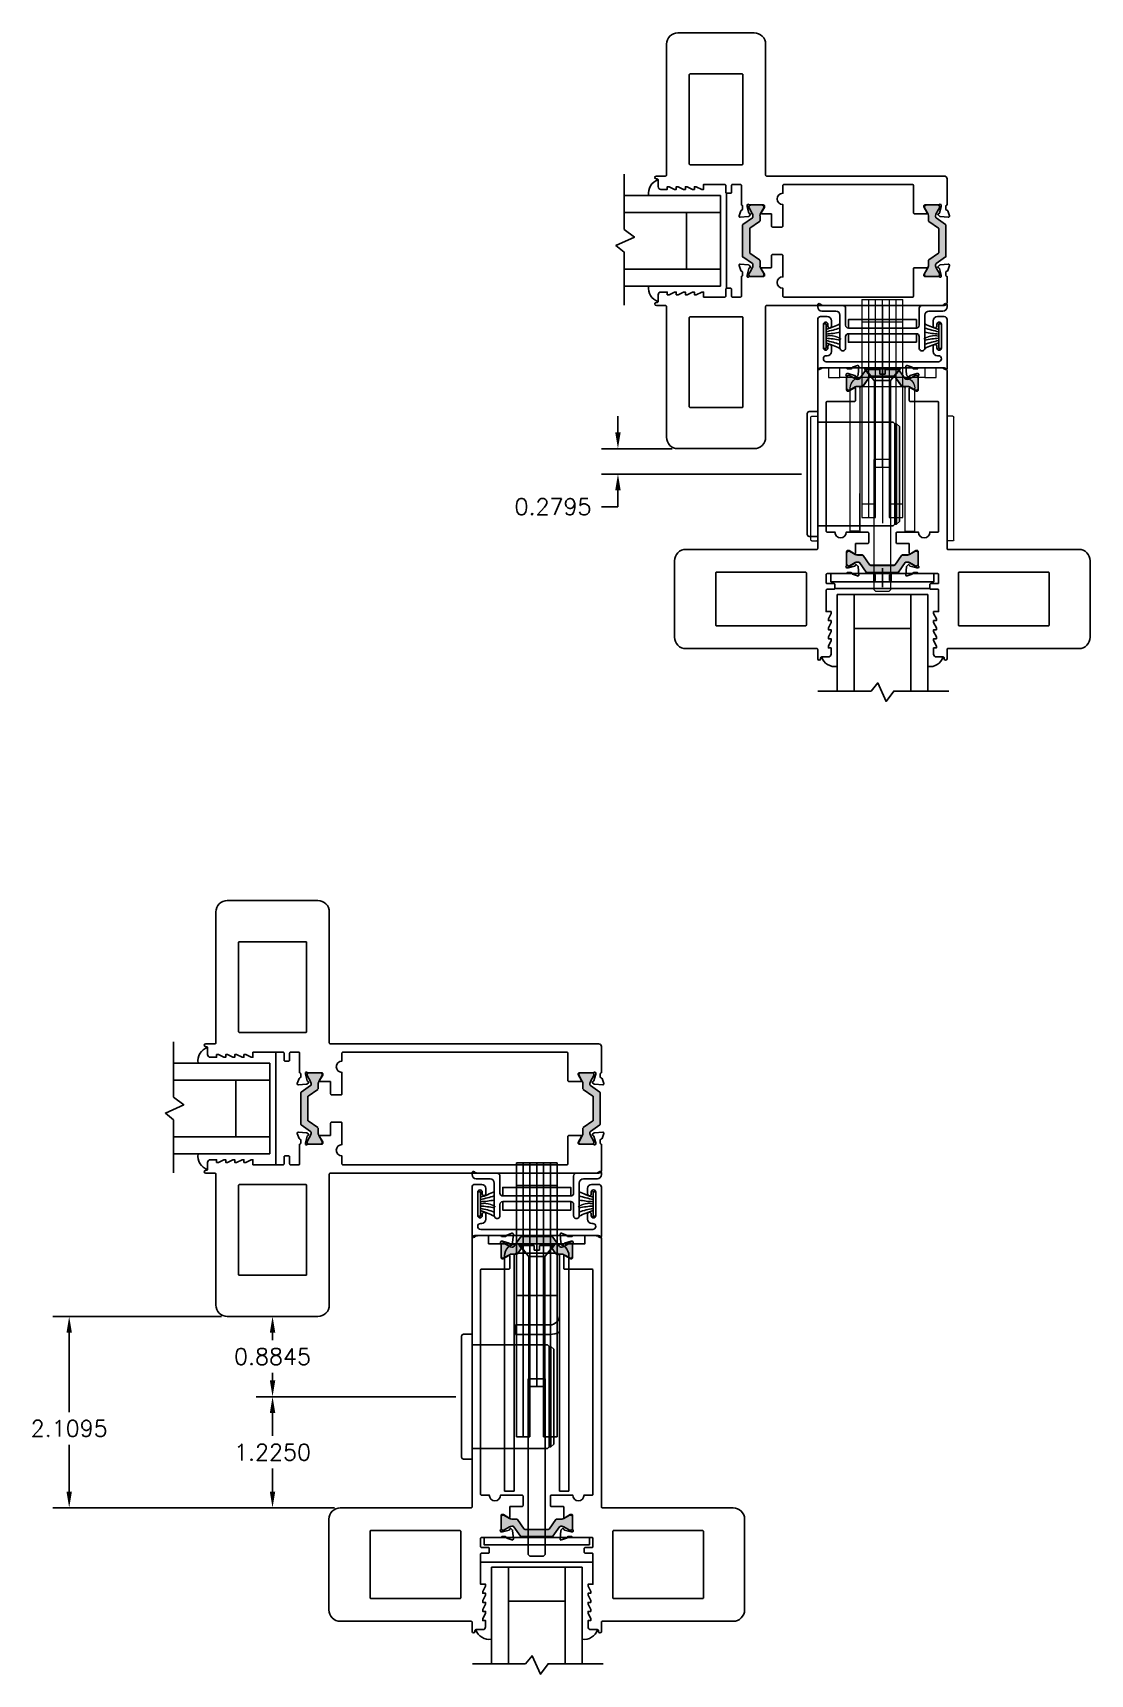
# Model space of a CAD drawing. Extents: x -60 to 43, y -8 to 33.
# Drawn here: x -59.62 to -47.96, y -3.72 to 14.36 of the extents above; entities that cross this region are included whole.
import ezdxf

# ---------------------------------------------------------------- set-up
doc = ezdxf.new("R2010")
doc.units = 0
doc.header["$LTSCALE"] = 0.25
doc.header["$MEASUREMENT"] = 0
doc.layers.get('0').update_dxf_attribs({"linetype": 'CONTINUOUS'})
doc.layers.get('DEFPOINTS').update_dxf_attribs({"color": 1, "linetype": 'CONTINUOUS'})
for name, color, linetype in [('GLASS-VINYL', 7, 'CONTINUOUS'), ('Hardware', 7, 'CONTINUOUS'), ('I-STRUT', 7, 'CONTINUOUS'), ('SEAL', 7, 'CONTINUOUS'), ('TRACK', 7, 'CONTINUOUS'), ('VENT', 5, 'CONTINUOUS')]:
    doc.layers.add(name, color=color, linetype=linetype)
doc.styles.get("Standard").update_dxf_attribs({"font": 'simplex.shx'})
doc.dimstyles.get("Standard").update_dxf_attribs({"dimtxt": 0.18, "dimasz": 0.18, "dimexe": 0.18, "dimexo": 0.0625, "dimgap": 0.09, "dimtad": 0, "dimtih": 1, "dimtoh": 1, "dimdec": 4, "dimzin": 0, "dimdsep": 46, "dimtxsty": 'Standard', "dimcen": 0.09, "dimadec": 0, "dimazin": 0, "dimtfac": 1, "dimtdec": 4, "dimtofl": 0, "dimtmove": 0, "dimatfit": 3, "dimfxl": 0, "dimtolj": 1, "dimtzin": 0, "dimarcsym": 0})

msp = doc.modelspace()

# ---------------------------------------------------------------- blocks, each defined once
blk = doc.blocks.new('*U63')
for centre, radius, start, end in [((-0.303, 1.135), 1.112, 287.4409, 295.9325), ((-0.19, 1.188), 1.16, 280.9256, 288.7507), ((-0.031, 1.124), 1.102, 273.1709, 281.1969), ((-0.031, -1.124), 1.102, 78.8031, 86.8291), ((-0.19, -1.188), 1.16, 71.2493, 79.0744), ((-0.303, -1.135), 1.112, 64.0675, 72.5591)]:
    blk.add_arc(centre, radius, start, end)
at = {"layer": 'SEAL'}
blk.add_lwpolyline([(0, -0.135), (0, 0.135), (0.03, 0.135), (0.03, -0.135)], close=True, dxfattribs=at)
at = {"layer": 'SEAL', "const_width": 0.015}
blk.add_lwpolyline([(0.03, 0, 0.219791), (0.196, 0.034)], format="xyb", dxfattribs=at)
at = {"flags": 9}
for tag, p in [('MANUFACTURER_PART_#', (0, -0.199)), ('FLEETWOOD_PART_#', (-0.001, -0.249))]:
    blk.add_attdef(tag, p, '', height=0.0312, dxfattribs=at)
blk = doc.blocks.new('24889_20mmX6mm_Std_I-Strut')
at = {"layer": 'I-STRUT'}
h = blk.add_hatch(color=256, dxfattribs=at)
h.dxf.hatch_style = 1
h.paths.add_polyline_path([(0.252, 0.109, -0.103471), (0.256, 0.112, -0.13774), (0.262, 0.114), (0.276, 0.114, -0.131652), (0.299, 0.108), (0.362, 0.072, 0.131652), (0.366, 0.071), (0.378, 0.071, 0.414214), (0.394, 0.087), (0.394, 0.22, 0.414214), (0.378, 0.236), (0.366, 0.236, 0.131652), (0.362, 0.235), (0.299, 0.199, -0.131652), (0.276, 0.193), (0.221, 0.193, 0.244698), (0.211, 0.188), (0.137, 0.082, -0.244698), (0.131, 0.079), (-0.131, 0.079, -0.244698), (-0.137, 0.082), (-0.211, 0.188, 0.244698), (-0.221, 0.193), (-0.276, 0.193, -0.131652), (-0.299, 0.199), (-0.323, 0.213), (-0.362, 0.235, 0.131652), (-0.366, 0.236), (-0.378, 0.236, 0.414214), (-0.394, 0.22), (-0.394, 0.087, 0.414214), (-0.378, 0.071), (-0.366, 0.071, 0.131652), (-0.362, 0.072), (-0.323, 0.094), (-0.299, 0.108, -0.131652), (-0.276, 0.114), (-0.262, 0.114, -0.244698), (-0.252, 0.109), (-0.179, 0.005, 0.244698), (-0.17, 0), (0.17, 0, 0.244698), (0.179, 0.005)])
for p, q in [((-0.394, 0.087), (-0.394, 0.22)), ((-0.378, 0.236), (-0.366, 0.236)), ((-0.362, 0.235), (-0.323, 0.213)), ((-0.323, 0.213), (-0.299, 0.199)), ((-0.276, 0.193), (-0.221, 0.193)), ((-0.211, 0.188), (-0.137, 0.082)), ((0.137, 0.082), (0.211, 0.188)), ((0.221, 0.193), (0.276, 0.193)), ((0.299, 0.199), (0.362, 0.235)), ((0.366, 0.236), (0.378, 0.236)), ((0.394, 0.22), (0.394, 0.087)), ((-0.366, 0.071), (-0.378, 0.071)), ((-0.323, 0.094), (-0.362, 0.072)), ((-0.299, 0.108), (-0.323, 0.094)), ((-0.262, 0.114), (-0.276, 0.114)), ((-0.179, 0.005), (-0.252, 0.109)), ((0.17, 0), (-0.17, 0)), ((-0.131, 0.079), (0.131, 0.079)), ((0.252, 0.109), (0.179, 0.005)), ((0.276, 0.114), (0.262, 0.114)), ((0.362, 0.072), (0.299, 0.108)), ((0.378, 0.071), (0.366, 0.071))]:
    blk.add_line(p, q, dxfattribs=at)
for centre, radius, start, end in [((-0.378, 0.22), 0.0157, 90, 180), ((-0.366, 0.228), 0.00827, 60, 90), ((-0.276, 0.24), 0.0472, 240, 270), ((-0.221, 0.181), 0.0118, 35, 90), ((0.221, 0.181), 0.0118, 90, 145), ((0.276, 0.24), 0.0472, 270, 300), ((0.366, 0.228), 0.00827, 90, 120), ((0.378, 0.22), 0.0157, 360, 90), ((-0.378, 0.087), 0.0157, 180, 270), ((-0.366, 0.079), 0.00827, 270, 300), ((-0.276, 0.067), 0.0472, 90, 120), ((-0.262, 0.102), 0.0118, 35, 90), ((-0.17, 0.012), 0.0118, 215, 270), ((-0.131, 0.087), 0.00787, 215, 270), ((0.131, 0.087), 0.00787, 270, 325), ((0.17, 0.012), 0.0118, 270, 325), ((0.262, 0.102), 0.0118, 121.3703, 145), ((0.262, 0.102), 0.0118, 90, 121.3703), ((0.276, 0.067), 0.0472, 60, 90), ((0.366, 0.079), 0.00827, 240, 270), ((0.378, 0.087), 0.0157, 270, 360)]:
    blk.add_arc(centre, radius, start, end, dxfattribs=at)
blk = doc.blocks.new('3779-1_HP-T_Archetype_Narrow_Lock_Stile_Component-1')
for points in [[(2.968, -1.753, 0.414214), (3.093, -1.628), (3.093, -0.185, -0.414214), (3.103, -0.175), (3.205, -0.175, 1), (3.205, -0.143), (3.195, -0.143, -0.414214), (3.185, -0.133), (3.185, -0.058, 0.414214), (3.154, -0.027), (3.085, -0.027), (3.085, -0.057), (3.065, -0.057), (3.005, -0.027), (2.985, -0.027), (2.985, -0.057), (2.965, -0.057), (2.905, -0.027), (2.885, -0.027), (2.885, -0.057), (2.865, -0.057), (2.805, -0.027), (2.785, -0.027), (2.785, -0.057), (2.765, -0.057), (2.705, -0.027), (2.685, -0.027), (2.685, -0.082), (2.449, -0.082, -0.414214), (2.439, -0.072), (2.439, 0.005, 0.414214), (2.429, 0.015), (2.387, 0.015, 0.414214), (2.377, 0.005), (2.377, -0.072, -0.414214), (2.367, -0.082), (2.277, -0.082, -0.414214), (2.267, -0.072), (2.267, 0.144, -0.414214), (2.255, 0.155), (2.255, 0.19, -0.359508), (2.265, 0.202, 0.263725), (2.274, 0.209), (2.293, 0.264), (2.293, 0.264, 0.548619), (2.281, 0.279), (2.19, 0.271, 0.176327), (2.183, 0.268), (2.169, 0.254, 0.57735), (2.172, 0.241), (2.176, 0.24, -0.267949), (2.185, 0.232), (2.204, 0.159, -0.065543), (2.204, 0.156), (2.204, 0.148, -0.6885), (2.184, 0.14, 0.213422), (2.175, 0.144), (2.023, 0.144, -0.414214), (2.011, 0.155), (2.011, 0.164, -0.137872), (2.013, 0.17), (2.049, 0.229, 0.585524), (2.042, 0.241), (1.94, 0.241, -0.414214), (1.935, 0.246), (1.935, 0.377, 0.414214), (1.925, 0.387), (1.82, 0.387, 0.414214), (1.81, 0.377), (1.81, 0.14, -1), (1.81, 0.015), (1.81, -0.072, -0.414214), (1.8, -0.082), (0.38, -0.082, -0.406968), (0.37, -0.072), (0.37, 0.231, 0.414214), (0.36, 0.241), (0.225, 0.241, 0.585524), (0.218, 0.229), (0.254, 0.17, -0.137872), (0.256, 0.164), (0.256, 0.155, -0.414214), (0.244, 0.144), (0.092, 0.144, 0.213422), (0.083, 0.14, -0.6885), (0.063, 0.148), (0.063, 0.156, -0.065543), (0.063, 0.159), (0.082, 0.232, -0.267949), (0.091, 0.24), (0.095, 0.241, 0.57735), (0.098, 0.254), (0.084, 0.268, 0.176327), (0.077, 0.271), (-0.014, 0.279, 0.548619), (-0.026, 0.264), (-0.026, 0.264), (-0.007, 0.209, 0.263725), (0.002, 0.202, -0.359508), (0.012, 0.19), (0.012, 0.155, -0.414214), (0, 0.144), (0, -0.144, 0.414214), (0.031, -0.175), (1.99, -0.175, -0.414214), (2, -0.185), (2, -1.628, 0.414214), (2.125, -1.753)], [(2.25, -0.31), (2.25, -1.29, 0.414214), (2.26, -1.3), (2.833, -1.3, 0.414214), (2.843, -1.29), (2.843, -0.31, 0.414214), (2.833, -0.3), (2.26, -0.3, 0.414214)]]:
    blk.add_lwpolyline(points, format="xyb", close=True)
blk = doc.blocks.new('3779-HP2-T-Archetype_Narrow_Lock_Stile')
at = {"xscale": -1, "rotation": 180}
blk.add_blockref('3779-1_HP-T_Archetype_Narrow_Lock_Stile_Component-1', (0.058, 0.538), dxfattribs=at)
blk.add_blockref('3779-1_HP-T_Archetype_Narrow_Lock_Stile_Component-1', (0.058, -0.538))
at = {"layer": 'I-STRUT', "rotation": 270}
blk.add_blockref('24889_20mmX6mm_Std_I-Strut', (0.07, 0), dxfattribs=at)
at = {"layer": 'I-STRUT', "xscale": -1, "rotation": 90}
blk.add_blockref('24889_20mmX6mm_Std_I-Strut', (2.313, 0), dxfattribs=at)
blk = doc.blocks.new('HP2-T-Archetype-Narrow-Lock-Stile')
at = {"color": 7, "linetype": 'Continuous', "lineweight": 15}
for p, q in [((0.806, 0.778), (0.806, 0.723)), ((0.931, 0.788), (0.816, 0.788)), ((2.056, 0.788), (0.931, 0.788)), ((2.171, 0.788), (2.056, 0.788)), ((2.181, 0.778), (2.181, 0.723)), ((0.273, 0.594), (0.378, 0.594)), ((0.273, 0.469), (0.273, 0.594)), ((0.378, 0.594), (0.378, 0.469)), ((0.378, 0.469), (0.273, 0.469)), ((0.273, -0.469), (0.273, 0.469)), ((0.378, -0.469), (0.378, 0.469)), ((-0.479, 0.225), (-0.479, -0.225)), ((-0.479, 0.225), (1.921, 0.225)), ((-0.229, -0.225), (-0.229, 0.225)), ((0.483, -0.237), (0.483, 0.236)), ((2.073, 0.355), (0.497, 0.355)), ((0.497, 0.25), (2.073, 0.25)), ((2.059, 0.25), (1.659, 0.25)), ((1.771, 0.225), (1.771, 0.075)), ((1.921, 0.225), (1.921, 0.075)), ((2.073, 0.25), (2.073, 0.355)), ((1.921, 0.15), (-0.479, 0.15)), ((1.921, 0.075), (-0.479, 0.075)), ((0.412, 0.089), (1.282, 0.089)), ((1.369, 0.075), (1.369, -0.075)), ((1.369, 0), (-0.479, 0)), ((-0.479, -0.075), (1.921, -0.075)), ((-0.479, -0.15), (1.921, -0.15)), ((0.019, 0), (1.985, 0)), ((0.412, -0.089), (1.282, -0.089)), ((1.771, -0.075), (1.771, -0.225)), ((1.921, -0.075), (1.921, -0.225)), ((1.921, -0.225), (-0.479, -0.225)), ((2.073, -0.25), (0.497, -0.25)), ((0.497, -0.355), (2.073, -0.355)), ((2.059, -0.25), (1.659, -0.25)), ((2.073, -0.25), (2.073, -0.355)), ((0.273, -0.469), (0.378, -0.469)), ((0.273, -0.594), (0.273, -0.469)), ((0.378, -0.469), (0.378, -0.594)), ((0.378, -0.594), (0.273, -0.594)), ((0.806, -0.778), (0.806, -0.723)), ((2.181, -0.778), (2.181, -0.723)), ((0.931, -0.788), (0.816, -0.788)), ((2.056, -0.788), (0.931, -0.788)), ((2.171, -0.788), (2.056, -0.788))]:
    blk.add_line(p, q, dxfattribs=at)
at = {"color": 7, "ltscale": 0.5}
for p, q in [((0.366, 0.125), (0.273, 0.205)), ((2.54, 0.095), (2.63, 0.095)), ((2.555, 0.08), (2.54, 0.095)), ((2.615, 0.08), (2.555, 0.08)), ((2.615, 0.08), (2.63, 0.095)), ((0.273, -0.206), (0.366, -0.125)), ((2.54, -0.095), (2.555, -0.08)), ((2.54, -0.095), (2.63, -0.095)), ((2.555, -0.08), (2.615, -0.08)), ((2.63, -0.095), (2.615, -0.08))]:
    blk.add_line(p, q, dxfattribs=at)
at = {"color": 7}
for p, q in [((0.412, 0.089), (0.291, 0.192)), ((0.291, 0.192), (0.291, 0.03)), ((0.291, 0.03), (0.344, 0.03)), ((0.344, -0.03), (0.344, 0.03)), ((0.412, -0.089), (0.412, 0.089)), ((-0.414, 0), (0.273, 0)), ((0.291, -0.193), (0.291, -0.03)), ((0.291, -0.03), (0.344, -0.03)), ((0.412, -0.089), (0.291, -0.193))]:
    blk.add_line(p, q, dxfattribs=at)
at = {"color": 7, "ltscale": 0.3}
blk.add_line((2.48, 0), (2.69, 0), dxfattribs=at)
at = {"color": 7}
blk.add_lwpolyline([(2.54, 0.568), (2.63, 0.568), (2.63, -0.568), (2.54, -0.568)], close=True, dxfattribs=at)
at = {"color": 7, "linetype": 'Continuous', "lineweight": 15}
blk.add_lwpolyline([(2.717, -0.093), (1.282, -0.093), (1.282, 0.093), (2.717, 0.093), (2.735, 0.075), (2.735, -0.075)], close=True, dxfattribs=at)
for centre, radius, start, end in [((0.816, 0.778), 0.01, 90, 180), ((2.171, 0.778), 0.01, 0, 90), ((0.816, 0.723), 0.01, 180, 270), ((2.171, 0.723), 0.01, 270, 0), ((0.497, 0.236), 0.118, 90, 180), ((0.497, 0.236), 0.0135, 90, 180), ((0.497, -0.237), 0.119, 180, 270), ((0.497, -0.237), 0.0135, 180, 270), ((0.816, -0.723), 0.01, 90, 180), ((2.171, -0.723), 0.01, 0, 90), ((0.816, -0.778), 0.01, 180, 270), ((2.171, -0.778), 0.01, 270, 0)]:
    blk.add_arc(centre, radius, start, end, dxfattribs=at)
blk.add_blockref('3779-HP2-T-Archetype_Narrow_Lock_Stile', (0.216, 0))
at = {"layer": 'I-STRUT', "xscale": -1, "rotation": 270}
blk.add_blockref('24889_20mmX6mm_Std_I-Strut', (0.285, 0), dxfattribs=at)
at = {"layer": 'I-STRUT', "rotation": 90.00000000000001}
blk.add_blockref('24889_20mmX6mm_Std_I-Strut', (2.528, 0), dxfattribs=at)
blk = doc.blocks.new('Archetype_Latch_Thermal')
at = {"layer": 'Hardware'}
for p, q in [((-0.815, 0.225), (2.204, 0.225)), ((-0.815, 0.225), (-0.815, -0.225)), ((-0.565, -0.225), (-0.565, 0.225)), ((0.096, 0.193), (0.096, 0.03)), ((0.217, 0.089), (0.096, 0.193)), ((0.183, -0.22), (0.183, 0.22)), ((2.803, 0.355), (0.213, 0.355)), ((0.213, 0.25), (2.803, 0.25)), ((0.647, -0.225), (0.647, 0.225)), ((1.078, 0.235), (0.973, 0.235)), ((0.973, -0.145), (0.973, 0.235)), ((1.078, -0.145), (1.078, 0.235)), ((2.204, 0.225), (2.204, 0.075)), ((2.803, 0.25), (2.803, 0.355)), ((-0.815, 0.15), (2.204, 0.15)), ((-0.815, 0.075), (2.204, 0.075)), ((-0.815, 0), (1.652, 0)), ((0.096, 0.03), (0.149, 0.03)), ((0.149, 0.03), (0.149, -0.03)), ((0.217, 0.089), (1.565, 0.089)), ((0.217, 0.089), (0.217, -0.089)), ((1.565, 0.093), (3.503, 0.093)), ((1.565, 0.093), (1.565, -0.093)), ((1.652, -0.075), (1.652, 0.075)), ((3.503, 0.093), (3.521, 0.075)), ((3.521, 0.075), (3.521, -0.075)), ((-0.815, -0.075), (2.204, -0.075)), ((-0.815, -0.15), (2.204, -0.15)), ((0.096, -0.192), (0.096, -0.03)), ((0.096, -0.03), (0.149, -0.03)), ((0.217, -0.089), (0.096, -0.192)), ((0.217, -0.089), (1.565, -0.089)), ((1.565, -0.093), (3.503, -0.093)), ((2.204, -0.075), (2.204, -0.225)), ((3.503, -0.093), (3.521, -0.075)), ((-0.815, -0.225), (2.204, -0.225)), ((2.803, -0.25), (0.213, -0.25)), ((0.213, -0.355), (2.803, -0.355)), ((2.803, -0.355), (2.803, -0.25))]:
    blk.add_line(p, q, dxfattribs=at)
at = {"layer": 'Hardware', "ltscale": 0.5}
for p, q in [((0.078, 0.206), (0.171, 0.125)), ((0.171, -0.125), (0.078, -0.205))]:
    blk.add_line(p, q, dxfattribs=at)
at = {"layer": 'Hardware', "ltscale": 0.3}
blk.add_line((0.217, 0), (0.852, 0), dxfattribs=at)
at = {"layer": 'Hardware'}
for points in [[(3.315, -0.58), (3.395, -0.58), (3.395, 0.58), (3.315, 0.58)], [(0.078, 0.531), (-0.012, 0.531), (-0.012, -0.531), (0.078, -0.531)]]:
    blk.add_lwpolyline(points, close=True, dxfattribs=at)
for centre, radius, start, end in [((0.213, 0.22), 0.135, 90, 180), ((0.213, 0.22), 0.03, 90, 180), ((0.868, -0.145), 0.105, 270, 360), ((0.868, -0.145), 0.21, 330, 360), ((0.213, -0.22), 0.135, 180, 270), ((0.213, -0.22), 0.03, 180, 270)]:
    blk.add_arc(centre, radius, start, end, dxfattribs=at)
blk = doc.blocks.new('HP2-T-Archetype-Lock-Stile')
for points in [[(4.398, 2.291, -0.414214), (4.523, 2.166), (4.523, 0.723, 0.414214), (4.533, 0.713), (4.635, 0.713, -1), (4.635, 0.681), (4.625, 0.681, 0.414214), (4.615, 0.671), (4.615, 0.596, -0.414214), (4.584, 0.565), (4.515, 0.565), (4.515, 0.595), (4.495, 0.595), (4.435, 0.565), (4.415, 0.565), (4.415, 0.595), (4.395, 0.595), (4.335, 0.565), (4.315, 0.565), (4.315, 0.595), (4.295, 0.595), (4.235, 0.565), (4.215, 0.565), (4.215, 0.595), (4.195, 0.595), (4.135, 0.565), (4.115, 0.565), (4.115, 0.62), (3.782, 0.62, 0.414214), (3.772, 0.61), (3.772, 0.533, -0.414214), (3.762, 0.523), (3.72, 0.523, -0.414214), (3.71, 0.533), (3.71, 0.61, 0.414214), (3.7, 0.62), (3.61, 0.62, 0.414214), (3.6, 0.61), (3.6, 0.394, 0.414214), (3.589, 0.382), (3.589, 0.348, 0.359508), (3.598, 0.336, -0.263725), (3.607, 0.329), (3.627, 0.274), (3.627, 0.274, -0.548619), (3.615, 0.258), (3.523, 0.266, -0.176327), (3.516, 0.27), (3.502, 0.284, -0.57735), (3.505, 0.297), (3.51, 0.298, 0.267949), (3.518, 0.306), (3.537, 0.378, 0.065543), (3.538, 0.381), (3.538, 0.39, 0.6885), (3.517, 0.398, -0.213422), (3.509, 0.394), (3.356, 0.394, 0.414214), (3.345, 0.382), (3.345, 0.374, 0.137872), (3.346, 0.368), (3.382, 0.309, -0.585524), (3.376, 0.297), (3.263, 0.297, 0.414214), (3.258, 0.292), (3.258, 0.161, -0.414214), (3.248, 0.151), (3.143, 0.151, -0.414214), (3.133, 0.161), (3.133, 0.398, 1), (3.133, 0.523), (3.133, 0.61, 0.414214), (3.123, 0.62), (0.653, 0.62, 0.406968), (0.643, 0.61), (0.643, 0.307, -0.414214), (0.633, 0.297), (0.498, 0.297, -0.585524), (0.491, 0.309), (0.527, 0.368, 0.137872), (0.529, 0.374), (0.529, 0.382, 0.414214), (0.517, 0.394), (0.365, 0.394, -0.213422), (0.356, 0.398, 0.6885), (0.336, 0.39), (0.336, 0.381, 0.065543), (0.336, 0.378), (0.356, 0.306, 0.267949), (0.364, 0.298), (0.368, 0.297, -0.57735), (0.372, 0.284), (0.358, 0.27, -0.176327), (0.351, 0.266), (0.259, 0.258, -0.548619), (0.247, 0.274), (0.247, 0.274), (0.267, 0.329, -0.263725), (0.276, 0.336, 0.359508), (0.285, 0.348), (0.285, 0.382, 0.414214), (0.273, 0.394), (0.273, 0.682, -0.414214), (0.305, 0.713), (3.263, 0.713, 0.414214), (3.273, 0.723), (3.273, 2.166, -0.414214), (3.398, 2.291)], [(3.523, 0.848), (3.523, 1.828, -0.414214), (3.533, 1.838), (4.263, 1.838, -0.414214), (4.273, 1.828), (4.273, 0.848, -0.414214), (4.263, 0.838), (3.533, 0.838, -0.414214)], [(4.398, -2.291, 0.414214), (4.523, -2.166), (4.523, -0.723, -0.414214), (4.533, -0.713), (4.635, -0.713, 1), (4.635, -0.681), (4.625, -0.681, -0.414214), (4.615, -0.671), (4.615, -0.596, 0.414214), (4.584, -0.565), (4.515, -0.565), (4.515, -0.595), (4.495, -0.595), (4.435, -0.565), (4.415, -0.565), (4.415, -0.595), (4.395, -0.595), (4.335, -0.565), (4.315, -0.565), (4.315, -0.595), (4.295, -0.595), (4.235, -0.565), (4.215, -0.565), (4.215, -0.595), (4.195, -0.595), (4.135, -0.565), (4.115, -0.565), (4.115, -0.62), (3.782, -0.62, -0.414214), (3.772, -0.61), (3.772, -0.533, 0.414214), (3.762, -0.523), (3.72, -0.523, 0.414214), (3.71, -0.533), (3.71, -0.61, -0.414214), (3.7, -0.62), (3.61, -0.62, -0.414214), (3.6, -0.61), (3.6, -0.394, -0.414214), (3.589, -0.382), (3.589, -0.348, -0.359508), (3.598, -0.336, 0.263725), (3.607, -0.329), (3.627, -0.274), (3.627, -0.274, 0.548619), (3.615, -0.258), (3.523, -0.266, 0.176327), (3.516, -0.27), (3.502, -0.284, 0.57735), (3.505, -0.297), (3.51, -0.298, -0.267949), (3.518, -0.306), (3.537, -0.378, -0.065543), (3.538, -0.381), (3.538, -0.39, -0.6885), (3.517, -0.398, 0.213422), (3.509, -0.394), (3.356, -0.394, -0.414214), (3.345, -0.382), (3.345, -0.374, -0.137872), (3.346, -0.368), (3.382, -0.309, 0.585524), (3.376, -0.297), (3.263, -0.297, -0.414214), (3.258, -0.292), (3.258, -0.16, 0.414214), (3.248, -0.15), (3.143, -0.15, 0.414214), (3.133, -0.16), (3.133, -0.397, -1), (3.133, -0.522), (3.133, -0.61, -0.414214), (3.123, -0.62), (0.653, -0.62, -0.406968), (0.643, -0.61), (0.643, -0.307, 0.414214), (0.633, -0.297), (0.498, -0.297, 0.585524), (0.491, -0.309), (0.527, -0.368, -0.137872), (0.529, -0.374), (0.529, -0.382, -0.414214), (0.517, -0.394), (0.365, -0.394, 0.213422), (0.356, -0.398, -0.6885), (0.336, -0.39), (0.336, -0.381, -0.065543), (0.336, -0.378), (0.356, -0.306, -0.267949), (0.364, -0.298), (0.368, -0.297, 0.57735), (0.372, -0.284), (0.358, -0.27, 0.176327), (0.351, -0.266), (0.259, -0.258, 0.548619), (0.247, -0.274), (0.247, -0.274), (0.267, -0.329, 0.263725), (0.276, -0.336, -0.359508), (0.285, -0.348), (0.285, -0.382, -0.414214), (0.273, -0.394), (0.273, -0.682, 0.414214), (0.305, -0.713), (3.263, -0.713, -0.414214), (3.273, -0.723), (3.273, -2.166, 0.414214), (3.398, -2.291)], [(3.523, -0.848), (3.523, -1.828, 0.414214), (3.533, -1.838), (4.263, -1.838, 0.414214), (4.273, -1.828), (4.273, -0.848, 0.414214), (4.263, -0.838), (3.533, -0.838, 0.414214)]]:
    blk.add_lwpolyline(points, format="xyb", close=True)
blk.add_blockref('Archetype_Latch_Thermal', (0.285, 0))
at = {"layer": 'I-STRUT', "xscale": -1, "rotation": 270}
blk.add_blockref('24889_20mmX6mm_Std_I-Strut', (0.285, 0), dxfattribs=at)
at = {"layer": 'I-STRUT', "rotation": 90.00000000000001}
blk.add_blockref('24889_20mmX6mm_Std_I-Strut', (3.59, 0), dxfattribs=at)
blk = doc.blocks.new('3781-1_HP-T_Archetype_Lock_Stile_Component-1')
for points in [[(-4.125, 1.753, 0.414214), (-4.25, 1.628), (-4.25, 0.185, -0.414214), (-4.26, 0.175), (-4.362, 0.175, 1), (-4.362, 0.143), (-4.352, 0.143, -0.414214), (-4.342, 0.133), (-4.342, 0.058, 0.414214), (-4.311, 0.027), (-4.242, 0.027), (-4.242, 0.057), (-4.222, 0.057), (-4.162, 0.027), (-4.142, 0.027), (-4.142, 0.057), (-4.122, 0.057), (-4.062, 0.027), (-4.042, 0.027), (-4.042, 0.057), (-4.022, 0.057), (-3.962, 0.027), (-3.942, 0.027), (-3.942, 0.057), (-3.922, 0.057), (-3.862, 0.027), (-3.842, 0.027), (-3.842, 0.082), (-3.509, 0.082, -0.414214), (-3.499, 0.072), (-3.499, -0.005, 0.414214), (-3.489, -0.015), (-3.447, -0.015, 0.414214), (-3.437, -0.005), (-3.437, 0.072, -0.414214), (-3.427, 0.082), (-3.337, 0.082, -0.414214), (-3.327, 0.072), (-3.327, -0.144, -0.414214), (-3.315, -0.155), (-3.315, -0.19, -0.359508), (-3.325, -0.202, 0.263725), (-3.334, -0.209), (-3.353, -0.264), (-3.353, -0.264, 0.548619), (-3.341, -0.279), (-3.25, -0.271, 0.176327), (-3.243, -0.268), (-3.229, -0.254, 0.57735), (-3.232, -0.241), (-3.236, -0.24, -0.267949), (-3.245, -0.232), (-3.264, -0.159, -0.065543), (-3.264, -0.156), (-3.264, -0.148, -0.6885), (-3.244, -0.14, 0.213422), (-3.235, -0.144), (-3.083, -0.144, -0.414214), (-3.071, -0.155), (-3.071, -0.164, -0.137872), (-3.073, -0.17), (-3.109, -0.229, 0.585524), (-3.102, -0.241), (-2.99, -0.241, -0.414214), (-2.985, -0.246), (-2.985, -0.377, 0.414214), (-2.975, -0.387), (-2.87, -0.387, 0.414214), (-2.86, -0.377), (-2.86, -0.14, -1), (-2.86, -0.015), (-2.86, 0.072, -0.414214), (-2.85, 0.082), (-0.38, 0.082, -0.406968), (-0.37, 0.072), (-0.37, -0.231, 0.414214), (-0.36, -0.241), (-0.225, -0.241, 0.585524), (-0.218, -0.229), (-0.254, -0.17, -0.137872), (-0.256, -0.164), (-0.256, -0.155, -0.414214), (-0.244, -0.144), (-0.092, -0.144, 0.213422), (-0.083, -0.14, -0.6885), (-0.063, -0.148), (-0.063, -0.156, -0.065543), (-0.063, -0.159), (-0.082, -0.232, -0.267949), (-0.091, -0.24), (-0.095, -0.241, 0.57735), (-0.098, -0.254), (-0.084, -0.268, 0.176327), (-0.077, -0.271), (0.014, -0.279, 0.548619), (0.026, -0.264), (0.026, -0.264), (0.007, -0.209, 0.263725), (-0.002, -0.202, -0.359508), (-0.012, -0.19), (-0.012, -0.155, -0.414214), (0, -0.144), (0, 0.144, 0.414214), (-0.031, 0.175), (-2.99, 0.175, -0.414214), (-3, 0.185), (-3, 1.628, 0.414214), (-3.125, 1.753)], [(-3.25, 0.31), (-3.25, 1.29, 0.414214), (-3.26, 1.3), (-3.99, 1.3, 0.414214), (-4, 1.29), (-4, 0.31, 0.414214), (-3.99, 0.3), (-3.26, 0.3, 0.414214)]]:
    blk.add_lwpolyline(points, format="xyb", close=True)
blk = doc.blocks.new('3781-HP2-T-Archetype_Lock_Stile')
at = {"xscale": -1}
blk.add_blockref('3781-1_HP-T_Archetype_Lock_Stile_Component-1', (0.058, 0.538), dxfattribs=at)
for name, p, rotation in [('24889_20mmX6mm_Std_I-Strut', (0.07, 0), 270), ('3781-1_HP-T_Archetype_Lock_Stile_Component-1', (0.058, -0.538), 180)]:
    blk.add_blockref(name, p, dxfattribs=dict(rotation=rotation))
at = {"xscale": -1, "rotation": 90}
blk.add_blockref('24889_20mmX6mm_Std_I-Strut', (3.373, 0), dxfattribs=at)
blk = doc.blocks.new('Yoke Strike Plate')
for points in [[(-0.094, -0.375), (-0.094, 0.375), (0, 0.375), (0, -0.375)], [(0.062, -0.375), (0.062, 0.375), (0.156, 0.375), (0.156, -0.375)]]:
    blk.add_lwpolyline(points, close=True)
blk = doc.blocks.new('*D112')
at = {"layer": 'DEFPOINTS', "color": 0}
for p in [(-56.978, 0.219), (-56.979, -0.666), (-54.894, -0.666)]:
    blk.add_point(p, dxfattribs=at)
at = {"layer": 'TRACK', "color": 0, "lineweight": -2}
for p, q in [((-57.041, 0.219), (-57.159, 0.219)), ((-56.979, 0.039), (-56.979, -0.044)), ((-56.979, -0.486), (-56.979, -0.404)), ((-54.957, -0.666), (-57.159, -0.666))]:
    blk.add_line(p, q, dxfattribs=at)
at = {"layer": 'TRACK', "color": 0}
for points in [[(-57.009, 0.039), (-56.949, 0.039), (-56.979, 0.219)], [(-57.009, -0.486), (-56.949, -0.486), (-56.979, -0.666)]]:
    blk.add_solid(points, dxfattribs=at)
at = {"layer": 'TRACK', "color": 0, "insert": (-56.979, -0.224), "char_height": 0.18, "attachment_point": 5}
blk.add_mtext('\\A1;0.8845', dxfattribs=at)
blk = doc.blocks.new('*D113')
at = {"layer": 'DEFPOINTS', "color": 0}
for p in [(-57.478, 0.219), (-59.221, -1.891), (-56.232, -1.891)]:
    blk.add_point(p, dxfattribs=at)
at = {"layer": 'TRACK', "color": 0, "lineweight": -2}
for p, q in [((-57.541, 0.219), (-59.401, 0.219)), ((-59.221, 0.039), (-59.221, -0.836)), ((-59.221, -1.711), (-59.221, -1.196)), ((-56.295, -1.891), (-59.401, -1.891))]:
    blk.add_line(p, q, dxfattribs=at)
at = {"layer": 'TRACK', "color": 0}
for points in [[(-59.251, 0.039), (-59.191, 0.039), (-59.221, 0.219)], [(-59.251, -1.711), (-59.191, -1.711), (-59.221, -1.891)]]:
    blk.add_solid(points, dxfattribs=at)
at = {"layer": 'TRACK', "color": 0, "insert": (-59.221, -1.016), "char_height": 0.18, "attachment_point": 5}
blk.add_mtext('\\A1;2.1095', dxfattribs=at)
blk = doc.blocks.new('*D114')
at = {"layer": 'DEFPOINTS', "color": 0}
for p in [(-52.511, 9.78), (-53.171, 9.501), (-51.084, 9.501)]:
    blk.add_point(p, dxfattribs=at)
at = {"layer": 'TRACK', "color": 0, "lineweight": -2}
for p, q in [((-53.171, 9.96), (-53.171, 10.14)), ((-52.573, 9.78), (-53.351, 9.78)), ((-51.146, 9.501), (-53.351, 9.501)), ((-53.171, 9.321), (-53.171, 9.141)), ((-53.171, 9.141), (-53.351, 9.141))]:
    blk.add_line(p, q, dxfattribs=at)
at = {"layer": 'TRACK', "color": 0}
for points in [[(-53.201, 9.96), (-53.141, 9.96), (-53.171, 9.78)], [(-53.201, 9.321), (-53.141, 9.321), (-53.171, 9.501)]]:
    blk.add_solid(points, dxfattribs=at)
at = {"layer": 'TRACK', "color": 0, "insert": (-53.887, 9.141), "char_height": 0.18, "attachment_point": 5}
blk.add_mtext('\\A1;0.2795', dxfattribs=at)
blk = doc.blocks.new('*D115')
at = {"layer": 'DEFPOINTS', "color": 0}
for p in [(-56.979, -0.666), (-54.894, -0.666), (-56.232, -1.891)]:
    blk.add_point(p, dxfattribs=at)
at = {"layer": 'TRACK', "color": 0, "lineweight": -2}
for p, q in [((-54.957, -0.666), (-57.159, -0.666)), ((-56.979, -0.846), (-56.979, -1.098)), ((-56.979, -1.711), (-56.979, -1.458)), ((-56.295, -1.891), (-57.159, -1.891))]:
    blk.add_line(p, q, dxfattribs=at)
at = {"layer": 'TRACK', "color": 0}
for points in [[(-57.009, -0.846), (-56.949, -0.846), (-56.979, -0.666)], [(-57.009, -1.711), (-56.949, -1.711), (-56.979, -1.891)]]:
    blk.add_solid(points, dxfattribs=at)
at = {"layer": 'TRACK', "color": 0, "insert": (-56.979, -1.278), "char_height": 0.18, "attachment_point": 5}
blk.add_mtext('\\A1;1.2250', dxfattribs=at)

# ---------------------------------------------------------------- dimensions: what is measured, and where the dimension line sits
at = {"layer": 'TRACK'}
for base, p1, p2, picture, middle in [((-53.17118, 9.50095), (-52.51056, 9.78045), (-51.08356, 9.50095), '*D114', (-53.88689, 9.14095)), ((-56.97878, -0.66583), (-56.2321, -1.89083), (-54.8941, -0.66583), '*D115', (-56.97878, -1.27833))]:
    dim = msp.add_linear_dim(base=base, p1=p1, p2=p2, angle=90, dimstyle='Standard', dxfattribs=at)
    dim.commit()
    dim.dimension.update_dxf_attribs({"geometry": picture, "text_midpoint": middle})
for base, p1, p2, picture, middle in [((-59.22094, -1.89083), (-57.4781, 0.21867), (-56.2321, -1.89083), '*D113', (-59.22094, -1.01608)), ((-56.97878, -0.66583), (-56.9781, 0.21867), (-54.8941, -0.66583), '*D112', (-56.97878, -0.22358))]:
    dim = msp.add_linear_dim(base=base, p1=p1, p2=p2, angle=90, dimstyle='Standard', dxfattribs=at)
    dim.commit()
    dim.dimension.update_dxf_attribs({"geometry": picture, "text_midpoint": middle, "dimtype": 160})

# ---------------------------------------------------------------- linework, layer by layer
for p, q in [((-51.08356, 10.16845), (-51.08356, 8.83345)), ((-50.97356, 10.18845), (-51.06356, 10.18845)), ((-50.96856, 10.18345), (-50.96856, 8.81845)), ((-50.96856, 10.07345), (-50.13756, 10.07345)), ((-50.11856, 10.05445), (-50.13756, 10.07345)), ((-50.11856, 10.05445), (-50.11856, 8.94745)), ((-50.11856, 10.05445), (-50.09856, 10.05445)), ((-50.09856, 10.05445), (-50.09856, 8.94745)), ((-50.09856, 10.05445), (-50.06856, 10.02445)), ((-50.06856, 10.02445), (-50.06856, 8.97745)), ((-50.96856, 8.92845), (-50.13756, 8.92845)), ((-50.11856, 8.94745), (-50.13756, 8.92845)), ((-50.11856, 8.94745), (-50.09856, 8.94745)), ((-50.09856, 8.94745), (-50.06856, 8.97745)), ((-50.97356, 8.81345), (-51.06356, 8.81345)), ((-54.8941, 0.00167), (-54.8941, -1.33333)), ((-54.7841, 0.02167), (-54.8741, 0.02167)), ((-54.7791, 0.01667), (-54.7791, -1.34833)), ((-54.7791, -0.09333), (-53.9481, -0.09333)), ((-53.9291, -0.11233), (-53.9481, -0.09333)), ((-53.9291, -0.11233), (-53.9291, -1.21933)), ((-53.9291, -0.11233), (-53.9091, -0.11233)), ((-53.9091, -0.11233), (-53.9091, -1.21933)), ((-53.9091, -0.11233), (-53.8791, -0.14233)), ((-53.8791, -0.14233), (-53.8791, -1.18933)), ((-54.7791, -1.23833), (-53.9481, -1.23833)), ((-53.9291, -1.21933), (-53.9481, -1.23833)), ((-53.9291, -1.21933), (-53.9091, -1.21933)), ((-53.9091, -1.21933), (-53.8791, -1.18933)), ((-54.7841, -1.35333), (-54.8741, -1.35333))]:
    msp.add_line(p, q)
at = {"color": 5}
for points in [[(-49.78756, 10.88945), (-49.78756, 11.25045, -0.41421356), (-49.74156, 11.29645), (-49.58856, 11.29645, 0.41421356), (-49.54256, 11.34245), (-49.54256, 11.36345, 0.65093753), (-49.56764, 11.37456, -0.18645156), (-49.60932, 11.35845), (-49.81856, 11.35845, 0.41421356), (-49.84956, 11.32745), (-49.84956, 11.13945, -0.41421356), (-49.88056, 11.10845), (-50.63056, 11.10845, -0.41421356), (-50.66156, 11.13945), (-50.66156, 11.32745, 0.41421356), (-50.69256, 11.35845), (-50.90179, 11.35845, -0.18645156), (-50.94347, 11.37456, 0.65093753), (-50.96856, 11.36345), (-50.96856, 11.34245, 0.41421356), (-50.92256, 11.29645), (-50.76956, 11.29645, -0.41421356), (-50.72356, 11.25045), (-50.72356, 10.88945, 1.00000653), (-50.66156, 10.88945), (-50.66156, 11.01545, -0.41421356), (-50.63056, 11.04645), (-49.88056, 11.04645, -0.41421356), (-49.84956, 11.01545), (-49.84956, 10.88945, 1.00000653)], [(-53.5981, 1.32767), (-53.5981, 1.68867, -0.41421356), (-53.5521, 1.73467), (-53.3991, 1.73467, 0.41421356), (-53.3531, 1.78067), (-53.3531, 1.80167, 0.65093753), (-53.37818, 1.81277, -0.18645156), (-53.41987, 1.79667), (-53.6291, 1.79667, 0.41421356), (-53.6601, 1.76567), (-53.6601, 1.57767, -0.41421356), (-53.6911, 1.54667), (-54.4411, 1.54667, -0.41421356), (-54.4721, 1.57767), (-54.4721, 1.76567, 0.41421356), (-54.5031, 1.79667), (-54.71233, 1.79667, -0.18645156), (-54.75401, 1.81277, 0.65093753), (-54.7791, 1.80167), (-54.7791, 1.78067, 0.41421356), (-54.7331, 1.73467), (-54.5801, 1.73467, -0.41421356), (-54.5341, 1.68867), (-54.5341, 1.32767, 1.00000653), (-54.4721, 1.32767), (-54.4721, 1.45367, -0.41421356), (-54.4411, 1.48467), (-53.6911, 1.48467, -0.41421356), (-53.6601, 1.45367), (-53.6601, 1.32767, 1.00000653)]]:
    msp.add_lwpolyline(points, format="xyb", close=True, dxfattribs=at)
for points in [[(-50.90656, 10.88995), (-50.90656, 11.14995, -1), (-50.85656, 11.14995), (-50.85656, 11.12995, 1.00000878), (-50.81656, 11.12995), (-50.81656, 11.18895, 0.41421356), (-50.86256, 11.23495), (-50.93756, 11.23495, 0.41421356), (-50.96856, 11.20395), (-50.96856, 10.66595, 0.65093753), (-50.94347, 10.65485, -0.18645156), (-50.90179, 10.67095), (-50.25556, 10.67095), (-49.60932, 10.67095, -0.18645156), (-49.56764, 10.65485, 0.65093753), (-49.54256, 10.66595), (-49.54256, 11.20395, 0.41421356), (-49.57356, 11.23495), (-49.64856, 11.23495, 0.41421356), (-49.69456, 11.18895), (-49.69456, 11.12995, 1.00000878), (-49.65456, 11.12995), (-49.65456, 11.14995, -1), (-49.60456, 11.14995), (-49.60456, 10.88995, -1), (-49.65456, 10.88995), (-49.65456, 10.90995, 1.00000878), (-49.69456, 10.90995), (-49.69456, 10.85095, 0.41421356), (-49.64856, 10.80495), (-49.63756, 10.80495, -1), (-49.63756, 10.73895), (-50.87356, 10.73895, -1), (-50.87356, 10.80495), (-50.86256, 10.80495, 0.41421356), (-50.81656, 10.85095), (-50.81656, 10.90995, 1.00000878), (-50.85656, 10.90995), (-50.85656, 10.88995, -1), (-50.90656, 10.88995)], [(-54.7171, 1.32817), (-54.7171, 1.58817, -1), (-54.6671, 1.58817), (-54.6671, 1.56817, 1.00000878), (-54.6271, 1.56817), (-54.6271, 1.62717, 0.41421356), (-54.6731, 1.67317), (-54.7481, 1.67317, 0.41421356), (-54.7791, 1.64217), (-54.7791, 1.10417, 0.65093753), (-54.75401, 1.09306, -0.18645156), (-54.71233, 1.10917), (-54.0661, 1.10917), (-53.41987, 1.10917, -0.18645156), (-53.37818, 1.09306, 0.65093753), (-53.3531, 1.10417), (-53.3531, 1.64217, 0.41421356), (-53.3841, 1.67317), (-53.4591, 1.67317, 0.41421356), (-53.5051, 1.62717), (-53.5051, 1.56817, 1.00000878), (-53.4651, 1.56817), (-53.4651, 1.58817, -1), (-53.4151, 1.58817), (-53.4151, 1.32817, -1), (-53.4651, 1.32817), (-53.4651, 1.34817, 1.00000878), (-53.5051, 1.34817), (-53.5051, 1.28917, 0.41421356), (-53.4591, 1.24317), (-53.4481, 1.24317, -1), (-53.4481, 1.17717), (-54.6841, 1.17717, -1), (-54.6841, 1.24317), (-54.6731, 1.24317, 0.41421356), (-54.6271, 1.28917), (-54.6271, 1.34817, 1.00000878), (-54.6671, 1.34817), (-54.6671, 1.32817, -1), (-54.7171, 1.32817)]]:
    msp.add_lwpolyline(points, format="xyb", dxfattribs=at)
for centre, radius, start, end in [((-51.06356, 10.16845), 0.02, 90, 180), ((-50.97356, 10.18345), 0.005, 0, 90), ((-51.06356, 8.83345), 0.02, 180, 270), ((-50.97356, 8.81845), 0.005, 270, 0), ((-54.8741, 0.00167), 0.02, 90, 180), ((-54.7841, 0.01667), 0.005, 0, 90), ((-54.8741, -1.33333), 0.02, 180, 270), ((-54.7841, -1.34833), 0.005, 270, 0)]:
    msp.add_arc(centre, radius, start, end)
at = {"layer": 'GLASS-VINYL'}
for p, q in [((-53.10382, 12.57145), (-52.04006, 12.57145)), ((-52.04006, 11.57145), (-52.04006, 12.57145)), ((-51.97506, 11.54812), (-51.97506, 12.59478)), ((-53.10382, 12.38395), (-52.04006, 12.38395)), ((-52.41506, 11.75895), (-52.41506, 12.38395)), ((-53.10382, 11.75895), (-52.04006, 11.75895)), ((-53.10382, 11.57145), (-52.04006, 11.57145)), ((-49.73222, 8.23845), (-50.77889, 8.23845)), ((-50.75556, 8.17345), (-49.75556, 8.17345)), ((-50.75556, 7.10968), (-50.75556, 8.17345)), ((-50.56806, 7.10968), (-50.56806, 8.17345)), ((-49.94306, 7.10968), (-49.94306, 8.17345)), ((-49.75556, 7.10968), (-49.75556, 8.17345)), ((-50.56806, 7.79845), (-49.94306, 7.79845)), ((-56.9426, 1.88967), (-56.9426, 3.12967)), ((-58.07137, 3.00967), (-57.0076, 3.00967)), ((-57.0076, 2.00967), (-57.0076, 3.00967)), ((-58.07137, 2.82217), (-57.0076, 2.82217)), ((-57.3826, 2.19717), (-57.3826, 2.82217)), ((-58.07137, 2.19717), (-57.0076, 2.19717)), ((-58.07137, 2.00967), (-57.0076, 2.00967)), ((-54.68149, -2.48846), (-53.44149, -2.48846)), ((-54.5661, -2.54542), (-53.5661, -2.54542)), ((-54.5661, -3.60919), (-54.5661, -2.54542)), ((-54.3786, -3.60919), (-54.3786, -2.54542)), ((-53.7536, -3.60919), (-53.7536, -2.54542)), ((-53.5661, -3.60919), (-53.5661, -2.54542)), ((-54.3786, -2.92042), (-53.7536, -2.92042))]:
    msp.add_line(p, q, dxfattribs=at)
for points in [[(-53.10382, 12.80496), (-53.10382, 12.19645), (-52.98959, 12.11219), (-53.19347, 12.02073), (-53.10382, 11.94645), (-53.10382, 11.36137)], [(-49.52205, 7.10968), (-50.13056, 7.10968), (-50.21482, 6.99545), (-50.30628, 7.19933), (-50.38056, 7.10968), (-50.96563, 7.10968)], [(-58.07137, 3.24318), (-58.07137, 2.63467), (-57.95713, 2.5504), (-58.16101, 2.45894), (-58.07137, 2.38467), (-58.07137, 1.79959)], [(-53.33259, -3.60919), (-53.9411, -3.60919), (-54.02536, -3.72343), (-54.11682, -3.51955), (-54.1911, -3.60919), (-54.77617, -3.60919)]]:
    msp.add_lwpolyline(points, dxfattribs=at)
for centre, start, end in [((-52.68199, 12.59598), 107.354231, 189.24028), ((-52.68199, 11.54692), 170.75972, 252.645769), ((-50.78009, 7.53152), 197.354231, 279.24028), ((-49.73103, 7.53152), 260.75972, 342.645769), ((-57.64953, 3.0342), 107.354231, 189.24028), ((-57.64953, 1.98514), 170.75972, 252.645769), ((-54.59063, -3.18736), 197.354231, 279.24028), ((-53.54157, -3.18736), 260.75972, 342.645769)]:
    msp.add_arc(centre, 0.15276, start, end, dxfattribs=at)

# ---------------------------------------------------------------- block references
at = {"layer": 'SEAL', "xscale": -1, "rotation": 180}
for p in [(-50.90656, 11.01995), (-54.7171, 1.45817)]:
    msp.add_blockref('*U63', p, dxfattribs=at)
at = {"layer": 'SEAL', "rotation": 180}
for p in [(-49.60456, 11.01995), (-53.4151, 1.45817)]:
    msp.add_blockref('*U63', p, dxfattribs=at)
at = {"layer": 'TRACK', "rotation": 90}
for p in [(-50.25556, 11.04645), (-54.0661, 1.48467)]:
    msp.add_blockref('Yoke Strike Plate', p, dxfattribs=at)
at = {"layer": 'VENT', "rotation": 180}
for name, p in [('3779-HP2-T-Archetype_Narrow_Lock_Stile', (-49.48477, 12.07145)), ('3781-HP2-T-Archetype_Lock_Stile', (-53.29531, 2.50967))]:
    msp.add_blockref(name, p, dxfattribs=at)
at = {"layer": 'VENT', "xscale": -1, "rotation": 90}
for name, p in [('HP2-T-Archetype-Narrow-Lock-Stile', (-50.25556, 10.94434)), ('HP2-T-Archetype-Lock-Stile', (-54.0661, 1.38256))]:
    msp.add_blockref(name, p, dxfattribs=at)

msp.set_redraw_order([(e.dxf.handle, doc.entitydb.next_handle()) for e in msp.query("TEXT MTEXT ATTDEF DIMENSION ARC_DIMENSION")])  # texts and dimensions are drawn at this point

doc.saveas('drawing.dxf')
